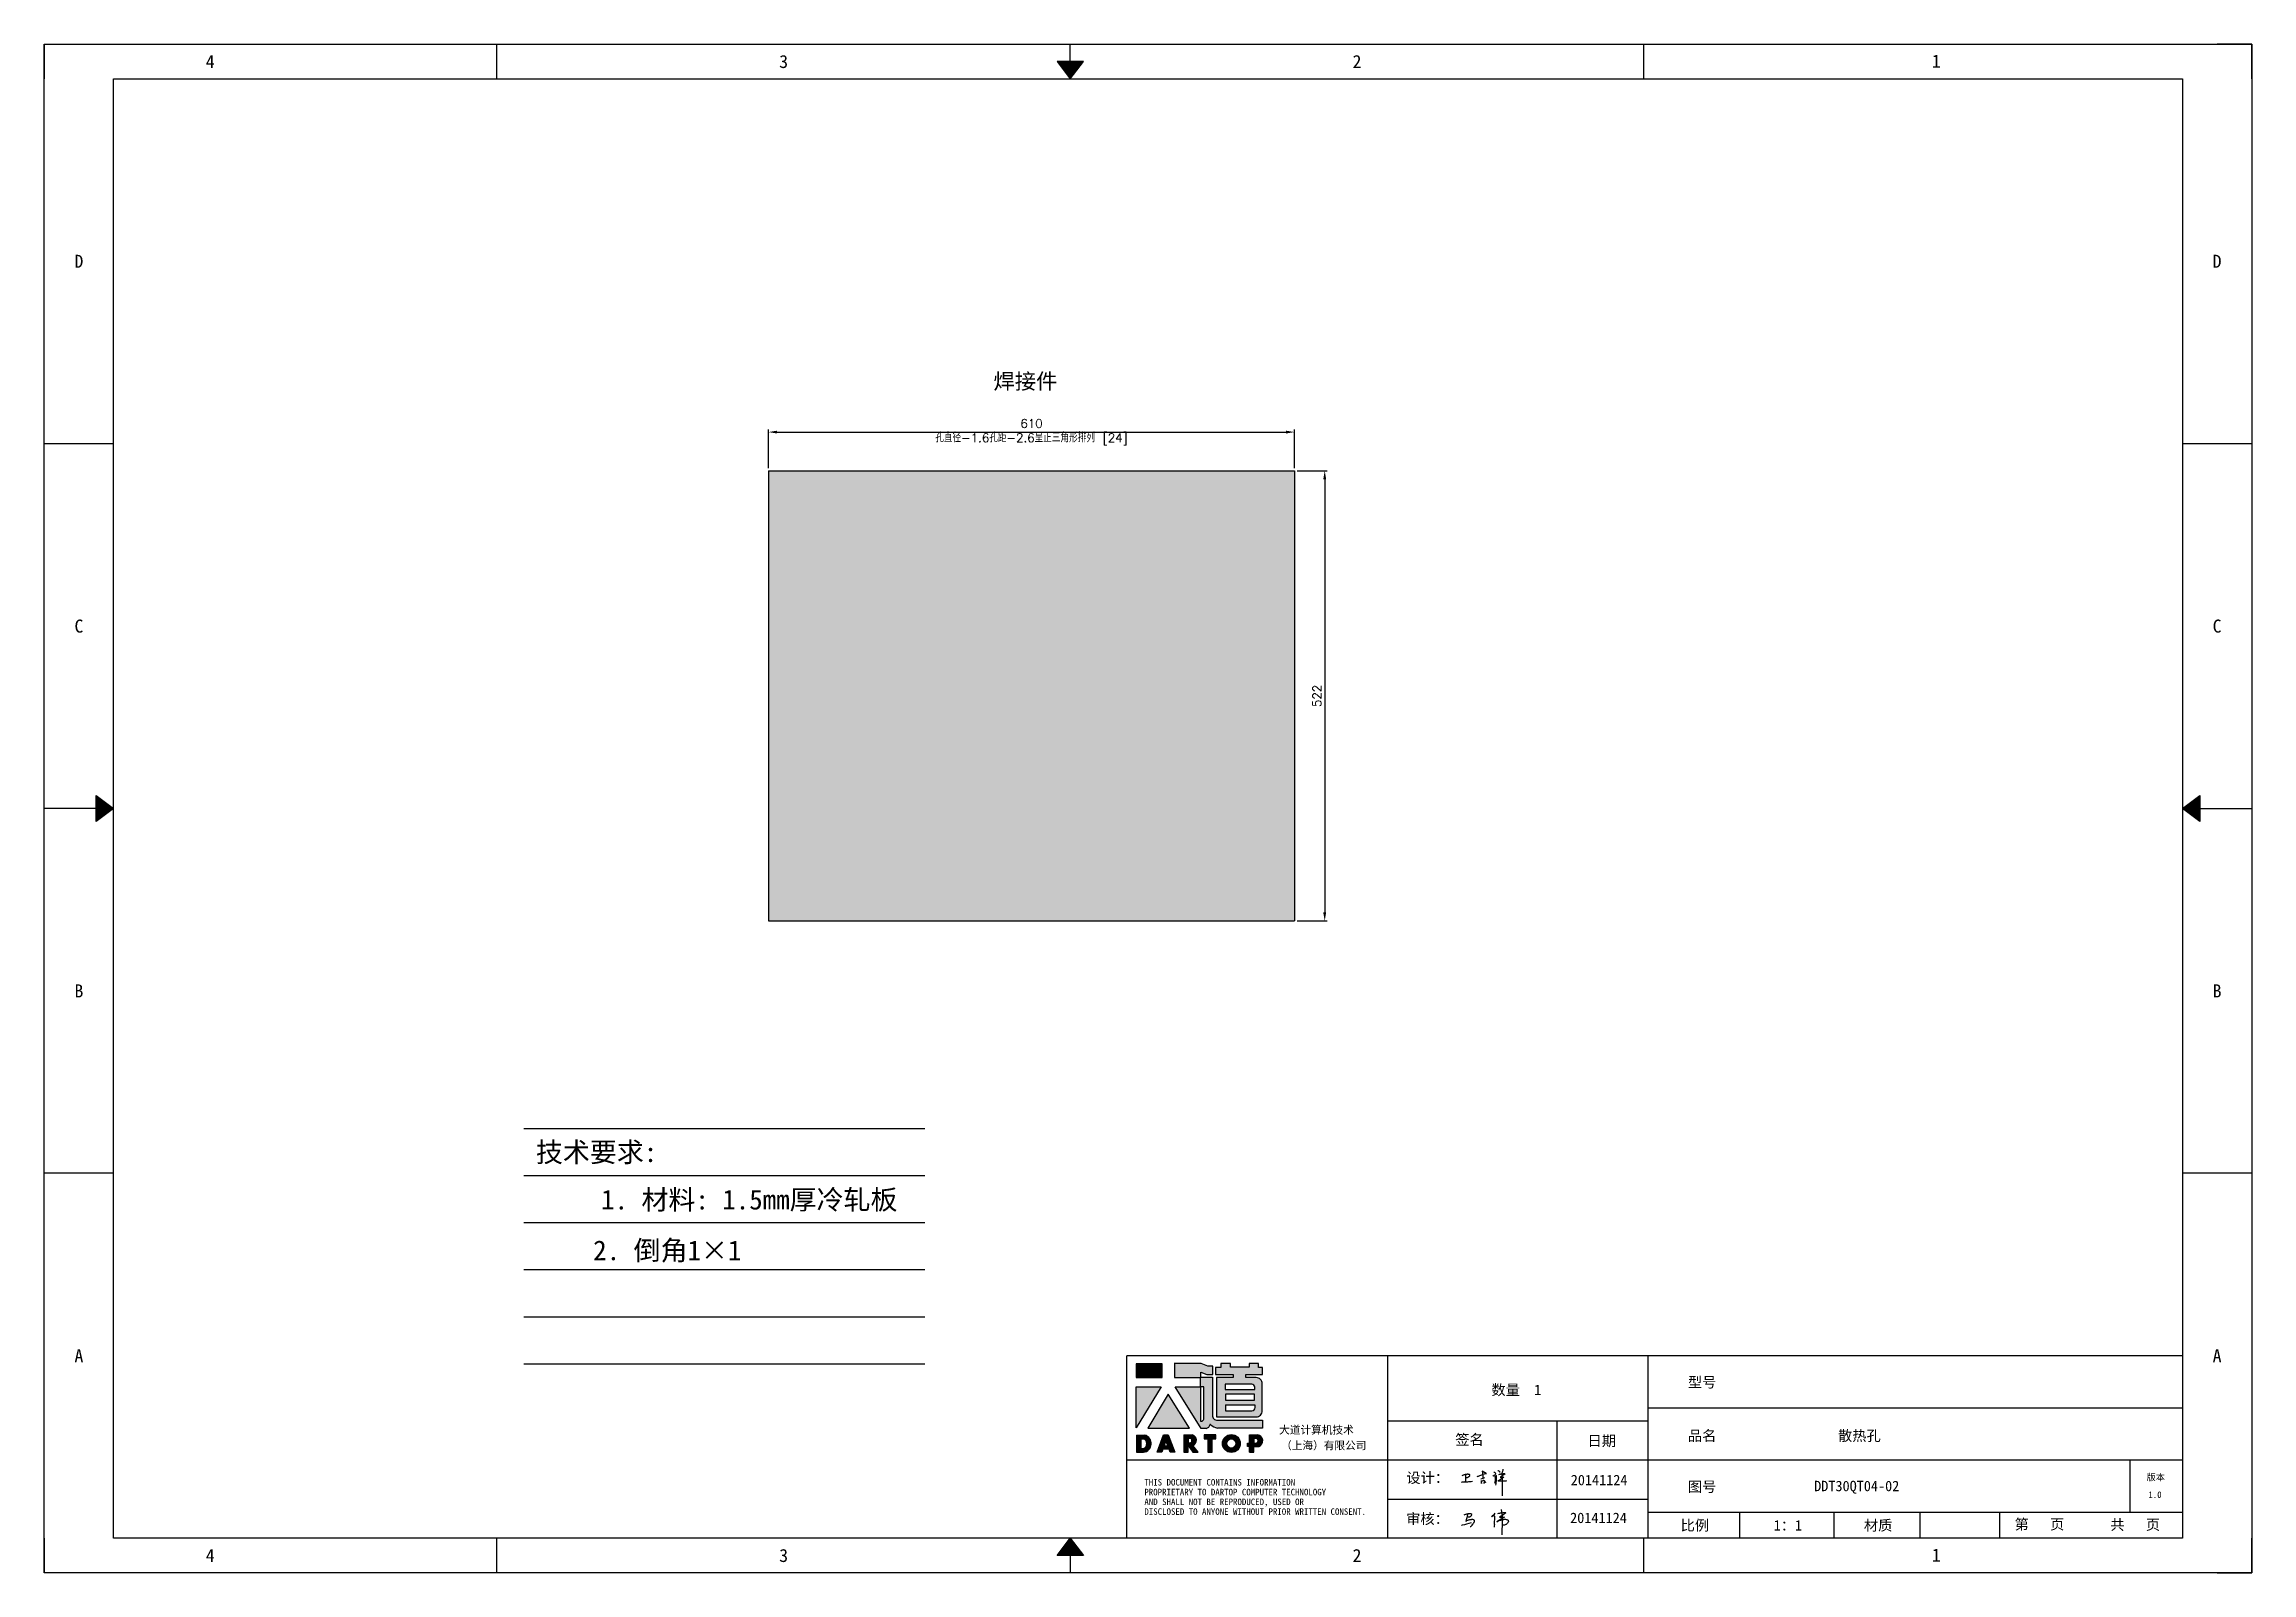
# Model space of a CAD drawing. Header units: millimetres. Extents: x 25928 to 50356, y -44172 to 20163.
# Drawn here: x 36758 to 39318, y -8664 to -6892 of the extents above; entities that cross this region are included whole.
import ezdxf
from ezdxf.enums import TextEntityAlignment as Align

# ---------------------------------------------------------------- set-up
doc = ezdxf.new("R2010")
doc.units = ezdxf.units.MM
doc.linetypes.add('DOT', pattern=[0.25, 0, -0.25])
for name, color, linetype in [('4', 7, 'Continuous'), ('magenta', 6, 'Continuous'), ('print', 30, 'Continuous')]:
    doc.layers.add(name, color=color, linetype=linetype)
doc.layers.add('dim', color=2, linetype='Continuous', lineweight=9)
doc.styles.add('Dartop', font='')
doc.styles.add('HZ', font='')
doc.styles.add('hzHT', font='simhei.ttf')
doc.styles.get("Standard").update_dxf_attribs({"font": 'txt', "bigfont": 'gbcbig.shx'})
doc.styles.get('Dartop').set_extended_font_data('FangSong_GB2312')
doc.styles.get('HZ').set_extended_font_data('SimSun')
doc.dimstyles.new('2-small', dxfattribs={"dimtxt": 10, "dimasz": 10, "dimexe": 3, "dimexo": 3, "dimgap": 4, "dimtad": 1, "dimtxsty": 'Standard', "dimcen": 5, "dimadec": 0, "dimazin": 0, "dimtfac": 1, "dimtmove": 0, "dimatfit": 3, "dimfxl": 0, "dimarcsym": 0})

msp = doc.modelspace()

# ---------------------------------------------------------------- texts
at = {"color": 0}
for s, height, style, p in [('4', 15.108, 'Dartop', (36950.842, -6911.809)), ('3', 15.108, 'Dartop', (37615.595, -6911.809)), ('2', 15.108, 'Dartop', (38280.348, -6911.809)), ('1', 15.108, 'Dartop', (38951.987, -6911.33)), ('D', 15.108, 'Dartop', (36798.593, -7143.465)), ('D', 15.108, 'Dartop', (39277.477, -7143.465)), ('焊接件', 18.1296, 'hzHT', (37895.973, -7282.604)), ('C', 15.108, 'Dartop', (36798.593, -7566.49)), ('C', 15.108, 'Dartop', (39277.477, -7566.49)), ('B', 15.108, 'Dartop', (36798.593, -7989.514)), ('B', 15.108, 'Dartop', (39277.477, -7989.514)), ('A', 15.108, 'Dartop', (36798.593, -8412.539)), ('A', 15.108, 'Dartop', (39277.477, -8412.539)), ('数量  1', 12.0864, 'hzHT', (38465.055, -8452.158)), ('型号', 12.0864, 'hzHT', (38680.467, -8443.283)), ('签名', 12.0864, 'hzHT', (38410.763, -8509.757)), ('日期', 12.0864, 'hzHT', (38564.125, -8511.245)), ('品名', 12.0864, 'hzHT', (38680.467, -8505.329)), ('散热孔', 12.0864, 'hzHT', (38862.768, -8505.3)), ('版本', 7.554, 'hzHT', (39206.391, -8553.457)), ('20141124', 12.0864, 'hzHT', (38561.023, -8556.683)), ('图号', 12.0864, 'hzHT', (38680.467, -8564.406)), ('DDT30QT04-02', 12.08642, 'hzHT', (38859.701, -8563.617)), ('1.0', 7.554, 'Dartop', (39205.482, -8573.646)), ('20141124', 12.0864, 'hzHT', (38560.303, -8600.539)), ('比例', 12.0864, 'hzHT', (38672.04, -8609.258)), ('1：1', 12.0864, 'hzHT', (38779.921, -8609.258)), ('材质', 12.0864, 'hzHT', (38884.539, -8609.258)), ('第   页', 12.0864, 'hzHT', (39071.507, -8608.004)), ('共   页', 12.0864, 'hzHT', (39182.531, -8608.444)), ('4', 15.108, 'Dartop', (36950.842, -8644.195)), ('3', 15.108, 'Dartop', (37615.595, -8644.195)), ('2', 15.108, 'Dartop', (38280.348, -8644.195)), ('1', 15.108, 'Dartop', (38951.987, -8643.716))]:
    msp.add_text(s, height=height, dxfattribs=dict(at, style=style)).set_placement(p, align=Align.MIDDLE_CENTER)
at = {"style": 'HZ'}
for s, p in [('技术要求:', (37398.751, -8176.498)), ('1. 材料: 1.5mm厚冷轧板                     ', (37739.605, -8231.528)), ('2. 倒角1×1         ', (37550.933, -8290.363))]:
    msp.add_text(s, height=22.932, dxfattribs=at).set_placement(p, align=Align.MIDDLE_CENTER)
at = {"color": 0, "style": 'hzHT'}
for s, height, p in [('设计：', 12.0864, (38337.545, -8560.113)), ('THIS DOCUMENT CONTAINS INFORMATION', 7.55401, (38033.834, -8563.09)), ('PROPRIETARY TO DARTOP COMPUTER TECHNOLOGY', 7.55401, (38033.834, -8574.421)), ('AND SHALL NOT BE REPRODUCED, USED OR', 7.55401, (38033.834, -8585.752)), ('DISCLOSED TO ANYONE WITHOUT PRIOR WRITTEN CONSENT.', 7.55401, (38033.834, -8597.083)), ('审核：', 12.0864, (38337.365, -8607.708))]:
    msp.add_text(s, height=height, dxfattribs=at).set_placement(p)
at = {"layer": '4', "color": 0, "style": 'hzHT'}
for s, p in [('大道计算机技术', (38190.071, -8503.09)), ('（上海）有限公司', (38192.352, -8521.157))]:
    msp.add_text(s, height=9.0648, dxfattribs=at).set_placement(p)

# ---------------------------------------------------------------- blocks, each defined once
blk = doc.blocks.new('*D487')
at = {"layer": 'Defpoints', "color": 0}
for p in [(38208, -7341.5), (37598, -7386.4), (38208, -7386.4)]:
    blk.add_point(p, dxfattribs=at)
at = {"layer": 'dim', "color": 0, "lineweight": -2}
for p, q in [((37598, -7383.4), (37598, -7338.5)), ((37608, -7341.5), (38198, -7341.5)), ((38208, -7383.4), (38208, -7338.5))]:
    blk.add_line(p, q, dxfattribs=at)
at = {"layer": 'dim', "color": 0}
for points in [[(37608, -7339.9), (37608, -7343.2), (37598, -7341.5)], [(38198, -7339.9), (38198, -7343.2), (38208, -7341.5)]]:
    blk.add_solid(points, dxfattribs=at)
at = {"layer": 'dim', "color": 0, "insert": (37903, -7341.5), "char_height": 10, "attachment_point": 5}
blk.add_mtext('610\\P孔直径-1.6孔距-2.6呈正三角形排列 [24]', dxfattribs=at)
blk = doc.blocks.new('*D488')
at = {"layer": 'Defpoints', "color": 0}
for p in [(38208, -7386.4), (38208, -7908.4), (38242.9, -7908.4)]:
    blk.add_point(p, dxfattribs=at)
at = {"layer": 'dim', "color": 0, "lineweight": -2}
for p, q in [((38211, -7386.4), (38245.9, -7386.4)), ((38242.9, -7396.4), (38242.9, -7898.4)), ((38211, -7908.4), (38245.9, -7908.4))]:
    blk.add_line(p, q, dxfattribs=at)
at = {"layer": 'dim', "color": 0}
for points in [[(38241.2, -7396.4), (38244.6, -7396.4), (38242.9, -7386.4)], [(38241.2, -7898.4), (38244.6, -7898.4), (38242.9, -7908.4)]]:
    blk.add_solid(points, dxfattribs=at)
at = {"layer": 'dim', "color": 0, "insert": (38233.9, -7647.4), "char_height": 10, "attachment_point": 5, "rotation": 90}
blk.add_mtext('522', dxfattribs=at)
blk = doc.blocks.new('*U401')
at = {"color": 254, "linetype": 'Continuous', "extrusion": (0, 0, -1)}
for points in [[(-17, 0.333), (-16.812, 0.25), (-17, 0.5)], [(-17, 0.333), (-17.188, 0.25), (-16.812, 0.25)], [(-17, 0.333), (-17, 0.5), (-17.188, 0.25)]]:
    blk.add_solid(points, dxfattribs=at)
blk = doc.blocks.new('*U400')
at = {"color": 254, "linetype": 'Continuous', "extrusion": (0, 0, -1)}
for points in [[(-33.167, 11), (-33, 11), (-33.25, 11.188)], [(-33.167, 11), (-33.25, 11.188), (-33.25, 10.812)], [(-33.167, 11), (-33.25, 10.812), (-33, 11)]]:
    blk.add_solid(points, dxfattribs=at)
blk = doc.blocks.new('*U402')
at = {"color": 254, "linetype": 'Continuous'}
for points in [[(17, 21.667), (17.188, 21.75), (16.812, 21.75)], [(17, 21.667), (16.812, 21.75), (17, 21.5)], [(17, 21.667), (17, 21.5), (17.188, 21.75)]]:
    blk.add_solid(points, dxfattribs=at)
blk = doc.blocks.new('*U399')
at = {"color": 254, "linetype": 'Continuous', "extrusion": (0, 0, -1)}
for points in [[(-0.833, 11), (-0.75, 10.812), (-0.75, 11.188)], [(-0.833, 11), (-0.75, 11.188), (-1, 11)], [(-0.833, 11), (-1, 11), (-0.75, 10.812)]]:
    blk.add_solid(points, dxfattribs=at)
blk = doc.blocks.new('dadao')
for p, q in [((48, 19.2), (44.9, 10.4)), ((44.9, 10.4), (51.2, 10.4)), ((51.2, 10.4), (48, 19.2))]:
    blk.add_line(p, q)
for points in [[(41.8, 121.6), (41.8, 143.7), (-0.4, 143.7), (-0.4, 121.6), (41.8, 121.6)], [(104.8, 122), (104.8, 130.3), (114.1, 126.3), (124.2, 126.3), (124.2, 139.6), (115.9, 139.6), (105.1, 143.9), (61.5, 143.9)], [(61.7, 144), (61.7, 121.3), (103.9, 121.3)], [(113.4, 38.7), (105.1, 38.7), (63, 106.5), (103.9, 106.5), (103.9, 120.9), (103.9, 121.3)], [(109.7, 53.6), (109.7, 106.2), (104.3, 106.2), (104.3, 50.4), (106.6, 50.4)], [(144.6, 94.4), (144.6, 84.8), (192, 84.8), (192, 94.1), (144.9, 94.1)], [(120.2, 45), (119.5, 45), (119.5, 44.6)], [(0, 28), (0, 0), (11.8, 0)], [(0.1, 28), (14, 28)], [(7.1, 21.8), (7.1, 6.1), (12, 6.1)], [(7.1, 21.8), (11.4, 21.8)], [(76.8, 28.2), (76.8, 0), (84.1, 0), (84.1, 11.1), (91.6, -0.1), (100.3, -0.1), (91.7, 11.1)], [(76.8, 28.2), (90.6, 28.2)], [(84, 22.7), (84, 15.3), (87.2, 15.3)], [(84, 22.7), (87.3, 22.7)], [(183.7, 0), (183.7, 9.6), (180.6, 9.6), (180.6, 14.9), (183.8, 14.9), (183.8, 28.1), (196.1, 28.1), (196.5, 28.1)], [(183.7, 0), (190.9, 0), (190.9, 9.6), (198.8, 9.6)], [(194.9, 22.3), (190.8, 22.3), (190.8, 15), (194.4, 15)]]:
    blk.add_lwpolyline(points)
blk.add_lwpolyline([(137.1, 144.2), (137.1, 137.9), (128.3, 137.9), (128.3, 126.5), (157.3, 126.5), (157.3, 121.5), (130.3, 121.5), (130.3, 57.5), (194.4, 57.5, 0.414214), (204.4, 67.5), (204.4, 111.3, 0.414214), (194.4, 121.3), (177.5, 121.3), (177.5, 126.3), (204.7, 126.3), (204.7, 137.7), (198.2, 137.7), (198.2, 143.9), (183.3, 143.9), (183.3, 138), (153, 138), (153, 144.2), (137.1, 144.2)], format="xyb", close=True)
for points in [[(104.8, 122), (123.4, 122), (123.4, 60, 0.414214), (131.4, 52), (204.8, 52), (204.8, 39.1), (131.7, 39.1)], [(144.3, 110.8), (144.3, 101.8), (192.3, 101.8), (192.3, 105.5, 0.414214), (187.3, 110.5), (144.3, 110.5)], [(144.6, 77), (144.6, 67.5), (187.6, 67.5, 0.414214), (192.6, 72.5), (192.6, 76.4), (144.6, 76.4)]]:
    blk.add_lwpolyline(points, format="xyb")
for points in [[(-0.3, 106.2), (40.4, 106.2), (-0.3, 39.7), (-0.3, 106.2)], [(51.7, 94.1), (18.4, 39.3), (86.2, 39.3)], [(43.8, 28.2), (51.8, 28.2), (62.6, -0.1), (55, -0.1), (53.2, 5), (42.9, 5), (41.1, 0), (33.6, 0)], [(110, 28.1), (110, 21.9), (116, 21.9), (116, -0.1), (123.2, -0.1), (123.2, 22), (129.2, 22), (129.2, 28.1), (110, 28.1)]]:
    blk.add_lwpolyline(points, close=True)
for radius in [14.5, 7.44]:
    blk.add_circle((154.2, 14.2), radius)
for centre, radius, start, end in [((99.2, 60.7), 12.6, 305.6399, 325.969), ((111.6, 46.7), 8.19, 282.9811, 347.6627), ((136, 61.7), 22.9, 226.7358, 259.3209), ((8.5, 13.9), 8.49, 294.2143, 69.7177), ((9.6, 14.2), 14.4, 278.6604, 72.3203), ((86.4, 19), 3.8, 282.527, 76.7196), ((88.6, 19.4), 8.95, 290.6073, 77.2124), ((193.7, 18.7), 3.8, 280.9891, 72.5513), ((195.7, 18.6), 9.51, 288.8959, 85.2442)]:
    blk.add_arc(centre, radius, start, end)
blk = doc.blocks.new('h')
for p, q in [((20768.1, -2360.9), (20773, -2359.1)), ((20769.5, -2366.9), (20769.8, -2370.6)), ((20769.8, -2370.6), (20770.9, -2378)), ((20770.9, -2378), (20771.5, -2370.6)), ((20772.4, -2369.3), (20774.9, -2367.8)), ((20773, -2359.1), (20784.1, -2355.2)), ((20773.3, -2331.8), (20775.3, -2338.7)), ((20789.1, -2340.9), (20773.5, -2331.9)), ((20775.3, -2338.7), (20775.6, -2351.2)), ((20775.6, -2351.2), (20775.5, -2357.3)), ((20782.2, -2369.2), (20780, -2377.1)), ((20780, -2377.1), (20788.3, -2371.3)), ((20780.1, -2366.4), (20780.8, -2366.4)), ((20781.9, -2367.4), (20782.2, -2369.2)), ((20845.7, -2343.5), (20848.4, -2353)), ((20848.9, -2370.3), (20847.9, -2424)), ((20848.4, -2353), (20848.9, -2370.3))]:
    blk.add_line(p, q)
for points in [[(20696.6, -2372.4, 0.002073), (20710.6, -2371.9, 0.016137), (20719.6, -2371.3, 0.008314), (20736.9, -2369.3)], [(20699.1, -2348.2, -0.029745), (20704.6, -2345.4, -0.046842), (20708.4, -2344.2, -0.00919), (20714.3, -2343, -0.018517), (20717.2, -2342.5, -0.037841), (20720.3, -2342.4, -0.039541), (20723.2, -2342.8, -0.149785), (20726, -2344.3, -0.204935), (20726.9, -2346.6, -0.074872), (20726.5, -2348.3, -0.061615), (20725.6, -2350.3, -0.034204), (20723.8, -2352.6, -0.045776), (20722.3, -2354.1, -0.054985), (20720.4, -2355.3, -0.036348), (20717.3, -2356.5, -0.067752), (20715.7, -2356.8, -0.043553), (20713.2, -2356.7)], [(20755, -2351.9, -0.024077), (20759.9, -2350.1, -0.013147), (20768.7, -2346.5, -0.00522), (20775.4, -2344.1, -0.018517), (20777.3, -2343.4, -0.008274), (20786.3, -2341, -0.039541), (20788.3, -2340.8, -0.079216), (20789.4, -2341, -0.204935)], [(20813.5, -2350.1, 0.007348), (20815.9, -2348.7, 0.008421), (20818, -2347.3, 0.009459), (20819.7, -2346.2, -0.016325), (20820.7, -2345.5, -0.173771), (20821.8, -2345.3, -0.085159), (20823.9, -2346, -0.125883), (20826, -2347.9, -0.160659), (20826.6, -2350.1, -0.010447), (20826.5, -2352.3, -0.008247), (20826.2, -2355.1, -0.002698), (20825.3, -2374, 0.001562), (20823.9, -2383.7, 0.016137)], [(20816.8, -2335, -0.053561), (20819.6, -2336.1, -0.075272), (20821.3, -2337.3, -0.005295), (20822.5, -2338.5, -0.009337), (20823.1, -2339.1, -0.026146), (20823.7, -2339.8, -0.016644), (20824.5, -2340.9)], [(20832.1, -2329.2, -0.053561), (20834.9, -2330.3, -0.075272), (20836.7, -2331.5, -0.005295), (20837.8, -2332.6, -0.009337), (20838.5, -2333.3, -0.026146), (20839, -2334, -0.016644), (20839.8, -2335.1)], [(20836, -2343.7, -0.02797), (20842.1, -2342.6, -0.048868), (20845.6, -2342.2, -0.00919), (20851.1, -2341.4, -0.018517), (20853.9, -2341.1, -0.037841), (20856.7, -2341.2, -0.039541), (20859.4, -2341.6, -0.018282), (20840.6, -2354.7, -0.000937)], [(20847.6, -2340.2, 0.021784), (20849.6, -2335.9, 0.028296), (20850.8, -2332.4, 0.008136), (20851.9, -2328.2, 0.028913), (20852.2, -2327, 0.08193), (20852.1, -2325.9, 0.075058), (20851.7, -2324.7, 0.275043)]]:
    blk.add_lwpolyline(points, format="xyb")
for points in [[(20711.3, -2343.5), (20711.3, -2343.5), (20711.5, -2355.8), (20710.7, -2368), (20710.6, -2371.9)], [(20821.5, -2350.6), (20822.4, -2359.2), (20822.2, -2364.9), (20821.7, -2369), (20821.3, -2376.3), (20823.6, -2368.5), (20827.2, -2366.3), (20829.5, -2366.3)], [(20840.6, -2354.7), (20850, -2354.7), (20855, -2354.3), (20845.9, -2361.1), (20840.5, -2364), (20833, -2367.5), (20863.2, -2367.4), (20865.9, -2367.3)]]:
    blk.add_lwpolyline(points)
for centre, radius, start, end in [((20773.7, -2371.2), 2.3, 121.9907, 163.60158), ((20787.5, -2406), 40.3, 100.61827, 108.24823), ((20780.8, -2367.6), 1.15, 9.4675, 90)]:
    blk.add_arc(centre, radius, start, end)

# ---------------------------------------------------------------- dimensions: what is measured, and where the dimension line sits
at = {"layer": 'dim'}
dim = msp.add_linear_dim(base=(38208.041, -7341.523), p1=(37598.041, -7386.44), p2=(38208.041, -7386.44), text='<>孔直径-1.6孔距-2.6呈正三角形排列[]', dimstyle='2-small', override={"dimpost": '\\X'}, dxfattribs=at)
dim.commit()
dim.dimension.update_dxf_attribs({"geometry": '*D487', "text_midpoint": (37903.041, -7341.523), "dimtype": 160})
dim = msp.add_linear_dim(base=(38242.914, -7908.44), p1=(38208.041, -7386.44), p2=(38208.041, -7908.44), angle=90, dimstyle='2-small', override={"dimpost": '\\X'}, dxfattribs=at)
dim.commit()
dim.dimension.update_dxf_attribs({"geometry": '*D488', "text_midpoint": (38233.914, -7647.44)})

# ---------------------------------------------------------------- hatches: boundary and pattern name
for points in [[(38054.401, -8421.895), (38024.267, -8421.895), (38024.267, -8437.639), (38054.401, -8437.639)], [(38053.431, -8448.655), (38024.347, -8448.655), (38024.347, -8496.141)], [(38061.493, -8457.273), (38037.718, -8496.458), (38086.13, -8496.458)], [(38116.87, -8504.475), (38103.111, -8504.475), (38103.111, -8508.84), (38107.404, -8508.84), (38107.404, -8524.57), (38112.544, -8524.57), (38112.544, -8508.83), (38116.87, -8508.83)]]:
    msp.add_hatch(color=0).paths.add_polyline_path(points)
h = msp.add_hatch(color=0)
h.paths.add_polyline_path([(38099.435, -8431.464), (38106.086, -8434.337), (38113.277, -8434.337), (38113.277, -8424.82), (38107.345, -8424.82), (38099.615, -8421.767), (38068.641, -8421.767), (38068.641, -8437.862), (38098.778, -8437.862), (38098.778, -8438.188), (38098.778, -8448.475), (38069.553, -8448.475), (38099.613, -8496.851), (38105.566, -8496.851, 0.27937482), (38109.911, -8492.625), (38109.911, -8492.403), (38110.436, -8492.403, 0.14314537), (38118.631, -8496.573), (38170.864, -8496.573), (38170.864, -8487.398), (38118.408, -8487.398, -0.41421356), (38112.695, -8481.685), (38112.695, -8437.354), (38099.435, -8437.354)])
h.paths.add_polyline_path([(38099.082, -8448.681), (38102.912, -8448.681), (38102.912, -8486.228, -0.08893574), (38100.692, -8488.51), (38099.069, -8488.51)], flags=16)
h = msp.add_hatch(color=0)
h.paths.add_polyline_path([(38170.775, -8426.152), (38166.127, -8426.152), (38166.127, -8421.731), (38155.504, -8421.731), (38155.504, -8425.931), (38133.817, -8425.931), (38133.817, -8421.51), (38122.458, -8421.51), (38122.458, -8426.013), (38116.182, -8426.013), (38116.182, -8434.164), (38136.894, -8434.164), (38136.894, -8437.768), (38117.594, -8437.768), (38117.594, -8483.408), (38163.411, -8483.408, 0.41421356), (38170.553, -8476.266), (38170.553, -8445.011, 0.41421356), (38163.411, -8437.869), (38151.299, -8437.869), (38151.299, -8434.332), (38170.775, -8434.332)])
h.paths.add_polyline_path([(38158.351, -8445.606, -0.41421356), (38161.922, -8449.177), (38161.922, -8451.796), (38127.62, -8451.796), (38127.62, -8445.606)], flags=16)
h.paths.add_polyline_path([(38161.7, -8457.323), (38161.7, -8463.954), (38127.842, -8463.954), (38127.842, -8457.323)], flags=16)
h.paths.add_polyline_path([(38162.143, -8469.923), (38162.143, -8472.763, -0.41421356), (38158.572, -8476.334), (38127.842, -8476.334), (38127.842, -8469.923)], flags=16)
h = msp.add_hatch(color=0)
h.paths.add_polyline_path([(38034.539, -8504.547), (38024.561, -8504.547), (38024.561, -8524.51), (38032.964, -8524.51, 0.79301591)])
h.paths.add_polyline_path([(38033.112, -8520.138), (38029.624, -8520.138), (38029.624, -8508.919), (38032.727, -8508.919, -0.67136089)], flags=16)
h = msp.add_hatch(color=0)
h.paths.add_polyline_path([(38061.569, -8504.383), (38055.874, -8504.383), (38048.552, -8524.531), (38053.945, -8524.531), (38055.214, -8520.96), (38062.522, -8520.96), (38063.818, -8524.575), (38069.255, -8524.575)])
h.paths.add_polyline_path([(38061.125, -8517.112), (38056.598, -8517.112), (38058.82, -8510.78)], flags=16)
h = msp.add_hatch(color=0)
h.paths.add_polyline_path([(38089.247, -8504.397), (38079.433, -8504.397), (38079.433, -8524.542), (38084.619, -8524.542), (38084.619, -8516.556), (38089.949, -8524.614), (38096.216, -8524.614), (38090.081, -8516.607, 0.74405494)])
h.paths.add_polyline_path([(38084.572, -8513.574), (38084.572, -8508.284), (38086.89, -8508.284, -0.79680897), (38086.855, -8513.574)], flags=16)
h = msp.add_hatch(color=0)
h.paths.add_polyline_path([(38124.349, -8514.397, 1), (38145.035, -8514.397, 1)])
h.paths.add_polyline_path([(38140.006, -8514.397, -1), (38129.379, -8514.397, -1)], flags=16)
h = msp.add_hatch(color=0)
h.paths.add_polyline_path([(38164.877, -8504.445), (38164.58, -8504.445), (38155.831, -8504.445), (38155.831, -8513.846), (38153.51, -8513.846), (38153.51, -8517.663), (38155.794, -8517.663), (38155.794, -8524.507), (38160.901, -8524.507), (38160.901, -8517.636), (38166.513, -8517.636, 0.81230381)])
h.paths.add_polyline_path([(38160.825, -8513.82), (38160.825, -8508.562), (38163.731, -8508.562, -0.77821343), (38163.435, -8513.82)], flags=16)
at = {"layer": 'magenta'}
h = msp.add_hatch(dxfattribs=at)
h.set_pattern_fill('HEX', color=256, style=0)
h.set_pattern_definition([(0, (-228, 0), (0, 5.49926), [3.175, -6.35]), (120, (-228, 0), (-4.7624989, -2.74963), [3.175, -6.35]), (60, (-224.825, 0), (-4.7624989, 2.74963), [3.175, -6.35])])
h.paths.add_polyline_path([(37598.041, -7386.44), (37598.041, -7908.44), (38208.041, -7908.44), (38208.041, -7386.44)])

# ---------------------------------------------------------------- linework, layer by layer
at = {"color": 0, "linetype": 'DOT'}
for p, q in [((36758.305, -6891.665), (39277.477, -6891.665)), ((36758.305, -8624.051), (36758.305, -6931.953)), ((39317.765, -6931.953), (39317.765, -8624.051)), ((39277.477, -8664.339), (36758.305, -8664.339))]:
    msp.add_line(p, q, dxfattribs=at)
at = {"color": 0}
for p, q in [((36758.305, -6891.665), (36758.305, -6931.953)), ((37283.219, -6931.953), (37283.219, -6891.665)), ((37947.971, -6911.809), (37947.971, -6891.665)), ((38612.724, -6931.953), (38612.724, -6891.665)), ((39317.765, -6891.665), (39277.477, -6891.665)), ((39317.765, -6931.953), (39317.765, -6891.665)), ((36838.881, -8624.051), (36838.881, -6931.953)), ((36838.881, -6931.953), (39237.189, -6931.953)), ((39237.189, -6931.953), (39237.189, -8624.051)), ((36838.881, -7354.977), (36758.305, -7354.977)), ((39317.765, -7354.977), (39237.189, -7354.977)), ((36818.737, -7778.002), (36758.305, -7778.002)), ((39257.333, -7778.002), (39317.765, -7778.002)), ((36838.881, -8201.027), (36758.305, -8201.027)), ((39317.765, -8201.027), (39237.189, -8201.027)), ((39237.189, -8412.539), (38013.44, -8412.539)), ((38013.44, -8624.051), (38013.44, -8412.539)), ((38315.6, -8412.539), (38315.6, -8624.051)), ((38617.76, -8624.051), (38617.76, -8412.539)), ((38315.6, -8488.079), (38617.76, -8488.079)), ((38512.004, -8488.079), (38512.004, -8624.051)), ((38617.76, -8472.971), (39237.189, -8472.971)), ((38013.44, -8533.403), (38315.6, -8533.403)), ((38315.6, -8533.403), (39237.189, -8533.403)), ((39176.757, -8593.835), (39176.757, -8533.403)), ((38315.6, -8578.727), (38617.76, -8578.727)), ((38617.76, -8593.835), (39237.189, -8593.835)), ((38724.068, -8624.051), (38724.068, -8593.835)), ((38833.625, -8624.051), (38833.625, -8593.835)), ((38933.222, -8624.051), (38933.222, -8593.835)), ((39025.677, -8624.051), (39025.677, -8593.835)), ((36758.305, -8624.051), (36758.305, -8664.339)), ((39237.189, -8624.051), (36838.881, -8624.051)), ((37283.219, -8664.339), (37283.219, -8624.051)), ((38612.724, -8664.339), (38612.724, -8624.051)), ((39317.765, -8664.339), (39317.765, -8624.051)), ((37947.971, -8644.195), (37947.971, -8664.339)), ((39277.477, -8664.339), (39317.765, -8664.339))]:
    msp.add_line(p, q, dxfattribs=at)
for p, q in [((37598.041, -7386.44), (37598.041, -7908.44)), ((37598.041, -7386.44), (38208.041, -7386.44)), ((38208.041, -7386.44), (38208.041, -7908.44)), ((37598.041, -7908.44), (38208.041, -7908.44)), ((38451.276, -8599.658), (38447.501, -8602.243)), ((38447.638, -8590.881), (38448.505, -8598.122)), ((38448.505, -8598.122), (38448.645, -8603.469)), ((38449.262, -8599.841), (38451.276, -8599.658)), ((38445.365, -8603.385), (38442.396, -8604.992)), ((38447.501, -8602.243), (38445.365, -8603.385)), ((38445.487, -8599.841), (38449.262, -8599.841)), ((38448.645, -8603.469), (38448.325, -8620.109))]:
    msp.add_line(p, q)
for points in [[(37947.971, -6931.953), (37963.08, -6911.809), (37932.863, -6911.809), (37947.971, -6931.953)], [(36838.881, -7778.002), (36818.737, -7793.11), (36818.737, -7762.894), (36838.881, -7778.002)], [(39237.189, -7778.002), (39257.333, -7762.894), (39257.333, -7793.11), (39237.189, -7778.002)], [(37947.971, -8624.051), (37963.08, -8644.195), (37932.863, -8644.195), (37947.971, -8624.051)]]:
    msp.add_lwpolyline(points, close=True, dxfattribs=at)
for points in [[(38404.663, -8597.228, -0.02974503), (38406.39, -8596.363, -0.04684215), (38407.56, -8595.987, -0.00919025), (38409.385, -8595.618, -0.01851715), (38410.299, -8595.485, -0.03784064), (38411.243, -8595.456, -0.03954126), (38412.14, -8595.567, -0.14978519), (38413.017, -8596.046, -0.20493524), (38413.285, -8596.739, -0.07487171), (38413.183, -8597.287, -0.06161465), (38412.885, -8597.893, -0.0342039), (38412.345, -8598.606, -0.04577587), (38411.861, -8599.068, -0.05498501), (38411.276, -8599.436, -0.03634791), (38410.307, -8599.821, -0.06775206), (38409.822, -8599.905, -0.04355337), (38409.058, -8599.865)], [(38443.634, -8595.387, -0.02797026), (38446.075, -8594.936, -0.04886788), (38447.489, -8594.785, -0.00919025), (38449.714, -8594.456, -0.01851715), (38450.826, -8594.353, -0.03784064), (38451.967, -8594.377, -0.03954126), (38453.042, -8594.568, -0.01828189), (38445.487, -8599.841, -0.0009369)], [(38442.396, -8604.992, -0.02974503), (38445.091, -8603.642, -0.04684215), (38446.915, -8603.055, -0.00919025), (38449.762, -8602.479, -0.01851715), (38451.189, -8602.273, -0.03784064), (38452.662, -8602.227, -0.03954126), (38454.061, -8602.4, -0.14978519), (38455.428, -8603.147, -0.20493524), (38455.847, -8604.229, -0.07487171), (38455.688, -8605.082, -0.06161465), (38455.223, -8606.028, -0.0342039), (38454.38, -8607.14, -0.04577587), (38453.625, -8607.862, -0.05498501), (38452.713, -8608.435, -0.03634791), (38451.201, -8609.037, -0.06775206), (38450.444, -8609.167, -0.04355337), (38449.253, -8609.106)]]:
    msp.add_lwpolyline(points, format="xyb")
msp.add_lwpolyline([(38408.47, -8595.794), (38408.47, -8595.794), (38407.893, -8599.334), (38406.942, -8602.663), (38406.321, -8604.705)])
for centre, radius, start, end in [((38421.507, -8573.263), 29.831, 299.265464, 300.9495), ((38489.089, -8823.311), 230.333, 102.46592, 103.2053), ((38332.124, -8487.972), 152.514, 313.366132, 315.296084), ((38439.391, -8599.383), 0.975, 52.375745, 91.291159), ((38439.057, -8599.231), 1.118, 357.196828, 33.705179), ((38423.779, -8598.483), 16.413, 354.802684, 357.196828), ((38400.244, -8602.849), 6.385, 281.076982, 291.212632), ((38259.842, -8032.946), 593.276, 283.91895, 284.971512), ((38416.078, -8621.594), 19.504, 113.202449, 120.017497), ((38411.5, -8610.914), 7.885, 102.47486, 113.202449), ((38422.926, -8662.559), 60.779, 100.36867, 102.47486), ((38410.23, -8605.839), 5.03, 283.816254, 294.030509), ((38414.683, -8617.507), 14.979, 96.125337, 100.36867), ((38411.304, -8608.327), 2.32, 294.836428, 309.901134), ((38380.374, -8579.792), 44.385, 316.919563, 320.58866), ((38413.885, -8610.07), 7.499, 87.457037, 96.125337), ((38413.913, -8609.441), 6.87, 78.399567, 87.457037), ((38405.525, -8601.353), 11.285, 324.094808, 331.378357), ((38414.883, -8604.715), 2.045, 44.324655, 78.399567), ((38414.284, -8605.781), 1.508, 319.573073, 337.48549), ((38410.131, -8602.462), 6.777, 324.910666, 333.348429), ((38413.427, -8603.693), 3.301, 326.76781, 340.871018), ((38415.534, -8604.079), 1.134, 357.998393, 44.324655), ((38414.426, -8604.04), 2.243, 340.871018, 357.998393), ((38921.09, -8680.906), 486.8, 171.410173, 171.768083), ((37581.599, -8571.716), 858.927, 357.565664, 358.057278), ((38413.901, -8597.585), 26.332, 352.912546, 354.802684)]:
    msp.add_arc(centre, radius, start, end)
at = {"layer": 'Defpoints'}
for p, q in [((37314.296, -8148.942), (37779.334, -8148.942)), ((37314.296, -8203.542), (37779.334, -8203.542)), ((37314.296, -8203.542), (37779.334, -8203.542)), ((37314.296, -8258.142), (37779.334, -8258.142)), ((37314.296, -8312.742), (37779.334, -8312.742)), ((37314.296, -8367.342), (37779.334, -8367.342)), ((37314.296, -8421.942), (37779.334, -8421.942))]:
    msp.add_line(p, q, dxfattribs=at)
at = {"layer": 'print'}
msp.add_lwpolyline([(36758.305, -6891.665), (39317.765, -6891.665), (39317.765, -8664.339), (36758.305, -8664.339)], close=True, dxfattribs=at)

# ---------------------------------------------------------------- block references
at = {"color": 0, "linetype": 'Continuous', "xscale": 80.57610619627711, "yscale": 80.57610619627711, "zscale": 80.57610619627711}
for name, p in [('*U402', (36578.178, -8664.339)), ('*U399', (36758.305, -8664.339)), ('*U400', (36578.178, -8664.339)), ('*U401', (36578.178, -8664.339))]:
    msp.add_blockref(name, p, dxfattribs=at)
at = {"color": 0}
for name, p, xscale, yscale, zscale in [('dadao', (38024.561, -8524.51), 0.7141973048657924, 0.7141973048657924, 0.7141973048657924), ('h', (31987.78, -7823.804), 0.3098964079397265, 0.3098964079397265, 0.3098964079397265)]:
    msp.add_blockref(name, p, dxfattribs=dict(at, xscale=xscale, yscale=yscale, zscale=zscale))

msp.set_redraw_order([(e.dxf.handle, doc.entitydb.next_handle()) for e in msp.query("TEXT MTEXT ATTDEF DIMENSION ARC_DIMENSION")])  # texts and dimensions are drawn at this point

doc.saveas('drawing.dxf')
